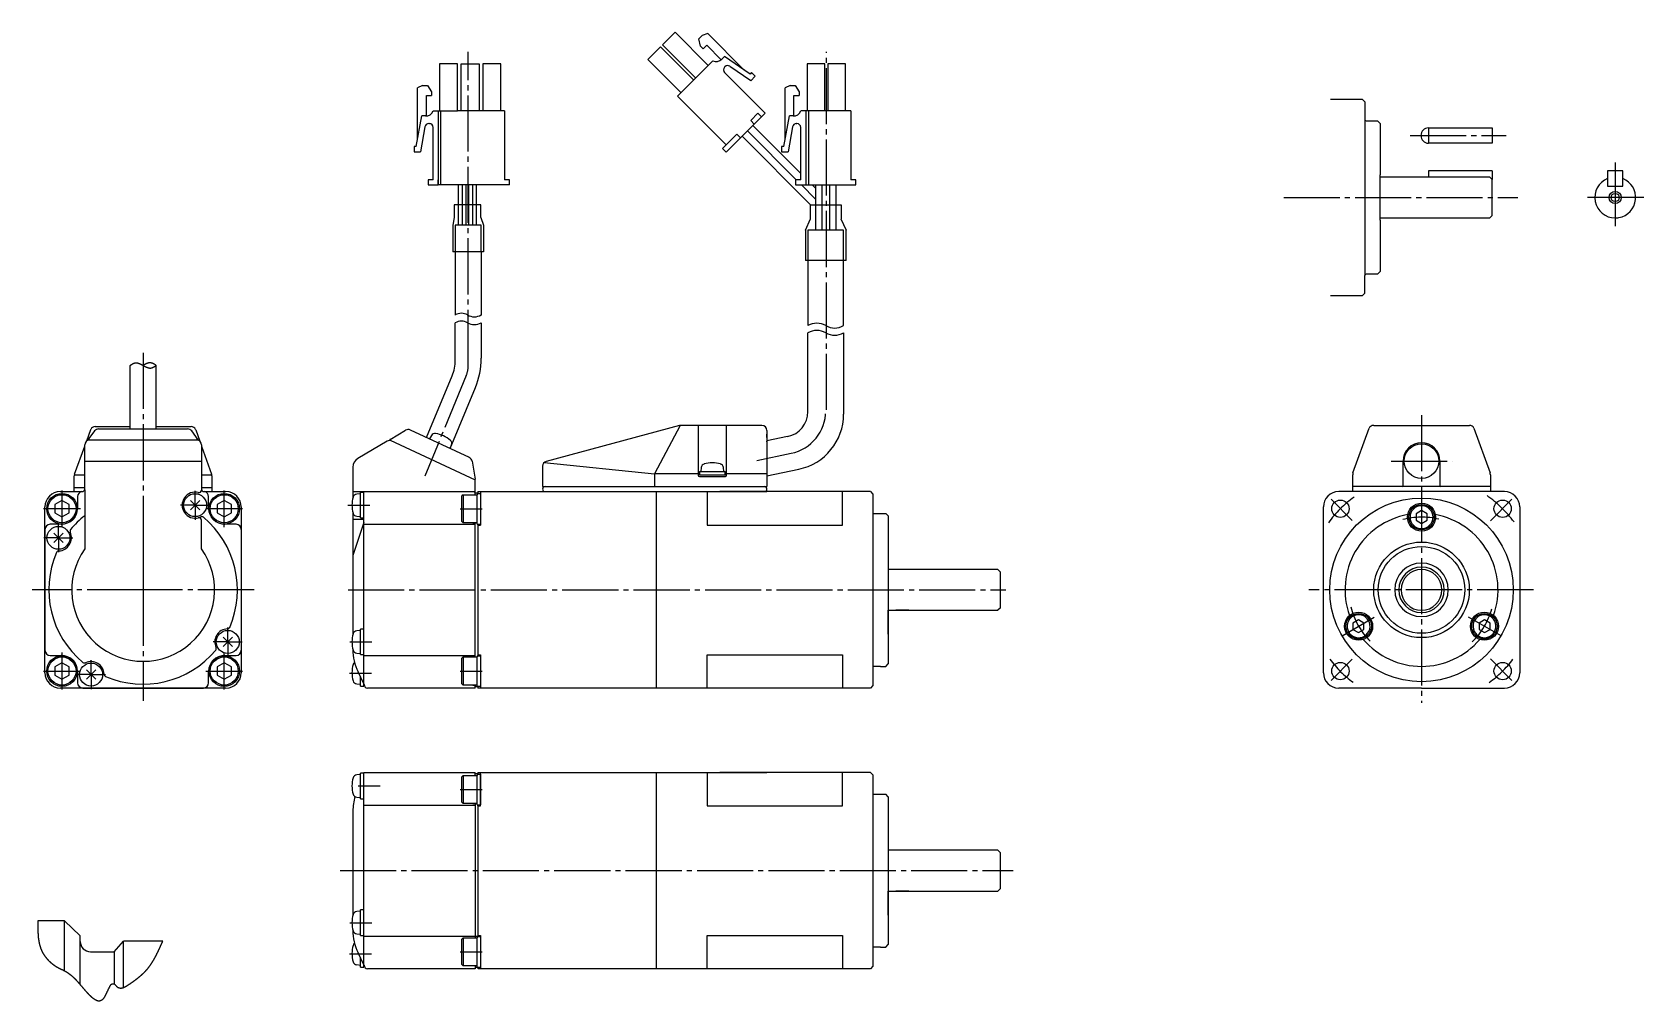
# Model space of a CAD drawing. Extents: x -147 to 169, y -93 to 97.
import ezdxf

# ---------------------------------------------------------------- set-up
doc = ezdxf.new("R2010")
doc.units = 0
doc.linetypes.add('DASH_CENTER', pattern=[14, 11, -1, 1, -1])
doc.linetypes.add('DASHED', pattern=[15, 7, -8])
doc.layers.get('0').update_dxf_attribs({"linetype": 'CONTINUOUS'})

msp = doc.modelspace()

# ---------------------------------------------------------------- linework, layer by layer
at = {"color": 7, "linetype": 'CONTINUOUS'}
for p, q in [((-20.6, 96.81), (-23.08, 94.33)), ((-14.1, 90.3), (-20.6, 96.81)), ((-15.98, 95.49), (-15.28, 96.2)), ((-15.63, 94.07), (-15.98, 95.49)), ((-14.21, 96.55), (-15.28, 96.2)), ((-14.21, 96.55), (-7.06, 89.39)), ((-23.47, 93.94), (-25.94, 91.47)), ((-16.96, 87.44), (-23.47, 93.94)), ((-23.08, 94.33), (-16.57, 87.83)), ((-15.1, 93.54), (-15.63, 94.07)), ((-15.1, 93.54), (-14.39, 94.25)), ((-14.39, 94.25), (-11.57, 91.43)), ((-10.92, 92.07), (-11.45, 91.54)), ((-5.91, 88.59), (-10.92, 92.07)), ((-63.31, 90.59), (-66.81, 90.59)), ((-66.81, 90.59), (-66.81, 81.39)), ((-63.31, 81.39), (-63.31, 90.59)), ((-62.56, 81.39), (-62.56, 90.59)), ((-62.56, 90.59), (-59.06, 90.59)), ((-59.06, 90.59), (-59.06, 81.39)), ((-58.31, 90.59), (-58.31, 81.39)), ((-54.81, 90.59), (-58.31, 90.59)), ((-54.81, 81.39), (-54.81, 90.59)), ((-25.94, 91.47), (-19.44, 84.96)), ((-20.14, 84.26), (-13.21, 91.19)), ((-10.92, 89.95), (-10.83, 90.04)), ((-10.92, 88.89), (-2.96, 80.93)), ((-5.79, 87.3), (-9.87, 90.12)), ((-5.61, 88.89), (-5.91, 88.59)), ((-4.91, 88.18), (-5.61, 88.89)), ((5.28, 90.59), (5.28, 81.39)), ((8.78, 90.59), (5.28, 90.59)), ((8.78, 81.39), (8.78, 90.59)), ((9.33, 90.59), (9.33, 81.39)), ((12.83, 90.59), (9.33, 90.59)), ((12.83, 81.39), (12.83, 90.59)), ((-70.14, 86.39), (-71.14, 85.89)), ((-71.14, 75.77), (-71.14, 85.89)), ((-70.14, 86.39), (-69.14, 86.39)), ((-69.14, 86.39), (-68.39, 85.14)), ((-5.79, 87.3), (-4.91, 88.18)), ((1.95, 86.39), (0.95, 85.89)), ((0.95, 75.77), (0.95, 85.89)), ((1.95, 86.39), (2.95, 86.39)), ((2.95, 86.39), (3.7, 85.14)), ((-69.39, 80.4), (-69.39, 84.39)), ((-69.39, 84.39), (-68.39, 84.39)), ((-68.39, 85.14), (-68.39, 84.39)), ((-10.6, 74.71), (-20.14, 84.26)), ((2.7, 80.4), (2.7, 84.39)), ((2.7, 84.39), (3.7, 84.39)), ((3.7, 85.14), (3.7, 84.39)), ((107.94, 83.66), (114.14, 83.66)), ((114.64, 83.16), (114.14, 83.66)), ((114.64, 83.16), (114.64, 79.71)), ((-71.39, 74.39), (-70.3, 80.39)), ((-69.56, 80.39), (-70.3, 80.39)), ((-68.06, 81.39), (-64.56, 81.39)), ((-67.06, 81.39), (-67.06, 66.89)), ((-66.56, 66.89), (-66.56, 81.39)), ((-64.56, 81.39), (-63.31, 81.39)), ((-62.56, 81.39), (-63.31, 81.39)), ((-59.06, 81.39), (-62.56, 81.39)), ((-54.06, 81.39), (-59.06, 81.39)), ((-54.06, 81.39), (-54.06, 67.89)), ((-10.6, 73.3), (-2.96, 80.93)), ((-5.79, 79.52), (-4.37, 80.93)), ((-5.79, 79.52), (-5.08, 78.81)), ((-4.37, 80.93), (-3.67, 80.23)), ((-4.37, 80.93), (-3.67, 80.23)), ((0.7, 74.39), (1.79, 80.39)), ((2.53, 80.39), (1.79, 80.39)), ((13.83, 81.39), (4.03, 81.39)), ((5.03, 81.39), (5.03, 66.89)), ((5.53, 81.39), (5.53, 66.89)), ((13.83, 81.39), (13.83, 67.89)), ((114.64, 79.71), (114.64, 49.11)), ((114.94, 79.41), (117.14, 79.41)), ((117.64, 78.91), (117.14, 79.41)), ((-69.67, 78.28), (-70.56, 73.39)), ((-68.93, 78.89), (-68.81, 78.89)), ((-68.06, 67.89), (-68.06, 78.14)), ((-11.3, 74), (-8.48, 76.83)), ((-8.48, 76.83), (-7.77, 76.12)), ((-7.49, 76.41), (5.93, 62.99)), ((-6.43, 77.47), (3.15, 67.89)), ((4.03, 69.13), (-5.36, 78.53)), ((2.42, 78.28), (1.53, 73.39)), ((3.16, 78.89), (3.28, 78.89)), ((4.03, 67.89), (4.03, 78.14)), ((117.64, 78.91), (117.64, 68.86)), ((127.14, 78.05), (139.64, 78.05)), ((127.14, 78.05), (127.14, 75.05)), ((139.64, 78.05), (139.64, 75.05)), ((-71.39, 74.39), (-71.81, 74.39)), ((-71.81, 74.39), (-71.81, 73.39)), ((-71.81, 73.39), (-70.56, 73.39)), ((-11.3, 74), (-10.6, 73.3)), ((0.7, 74.39), (0.28, 74.39)), ((0.28, 74.39), (0.28, 73.39)), ((0.28, 73.39), (1.53, 73.39)), ((139.64, 75.05), (127.14, 75.05)), ((127.14, 69.61), (127.14, 68.41)), ((139.64, 69.61), (127.14, 69.61)), ((139.64, 69.61), (139.64, 67.91)), ((162.25, 69.61), (162.25, 68.12)), ((165.25, 69.61), (162.25, 69.61)), ((165.25, 68.12), (165.25, 69.61)), ((-69.06, 67.89), (-69.06, 66.89)), ((-68.06, 67.89), (-69.06, 67.89)), ((-69.06, 66.89), (-68.36, 66.89)), ((-68.36, 66.89), (-67.06, 66.89)), ((-67.06, 66.89), (-67.06, 67.89)), ((-67.06, 66.89), (-67.06, 66.89)), ((-53.06, 66.89), (-67.06, 66.89)), ((-63.06, 62.99), (-63.06, 66.89)), ((-62.31, 62.99), (-62.31, 66.89)), ((-61.56, 62.99), (-61.56, 66.89)), ((-61.06, 62.99), (-61.06, 66.89)), ((-60.31, 62.99), (-60.31, 66.89)), ((-59.56, 62.99), (-59.56, 66.89)), ((-53.06, 67.89), (-54.06, 67.89)), ((-53.06, 66.89), (-53.06, 67.89)), ((3.03, 67.89), (3.03, 66.89)), ((4.03, 67.89), (3.03, 67.89)), ((3.03, 66.89), (14.83, 66.89)), ((4.15, 66.89), (6.93, 64.11)), ((6.93, 66.23), (6.27, 66.89)), ((6.93, 66.89), (6.93, 62.99)), ((8.18, 66.89), (8.18, 62.99)), ((9.68, 66.89), (9.68, 62.99)), ((10.93, 66.89), (10.93, 62.99)), ((14.83, 67.89), (13.83, 67.89)), ((14.83, 66.89), (14.83, 67.89)), ((117.64, 59.96), (117.64, 68.86)), ((139.14, 68.41), (117.64, 68.41)), ((139.14, 68.41), (139.64, 67.91)), ((139.64, 60.91), (139.64, 67.91)), ((162.25, 68.12), (162.25, 66.61)), ((162.25, 66.61), (165.25, 66.61)), ((165.25, 66.61), (165.25, 68.12)), ((-63.91, 60.49), (-64.18, 58.99)), ((-63.91, 62.99), (-63.91, 60.49)), ((-58.71, 62.99), (-63.91, 62.99)), ((-58.71, 60.49), (-58.71, 62.99)), ((-58.71, 60.49), (-58.18, 58.99)), ((4.93, 57.99), (5.93, 60.26)), ((5.93, 60.26), (5.93, 62.99)), ((5.93, 62.99), (11.93, 62.99)), ((11.92, 60.26), (12.93, 57.99)), ((11.93, 62.99), (11.93, 60.26)), ((117.64, 60.41), (139.14, 60.41)), ((139.64, 60.91), (139.14, 60.41)), ((-64.18, 58.99), (-64.18, 53.74)), ((-58.18, 58.99), (-58.18, 53.74)), ((4.93, 57.99), (4.93, 52.06)), ((12.93, 52.06), (12.93, 57.99)), ((117.64, 59.96), (117.64, 49.91)), ((-58.18, 53.74), (-64.18, 53.74)), ((-63.73, 53.74), (-63.73, 41.38)), ((-58.63, 53.74), (-58.63, 41.38)), ((12.93, 52.06), (4.93, 52.06)), ((5.43, 52.06), (5.43, 39.3)), ((12.43, 39.3), (12.43, 52.06)), ((114.64, 45.66), (114.64, 49.11)), ((117.14, 49.41), (114.94, 49.41)), ((117.14, 49.41), (117.64, 49.91)), ((114.14, 45.16), (107.94, 45.16)), ((114.14, 45.16), (114.64, 45.66)), ((-63.73, 32.52), (-63.73, 39.85)), ((-58.63, 39.85), (-58.63, 32.9)), ((5.43, 24.19), (5.43, 37.89)), ((5.43, 22.44), (5.43, 36.14)), ((12.43, 37.89), (12.43, 23.68)), ((12.43, 36.14), (12.43, 21.93)), ((-127.49, 19.88), (-127.49, 31.5)), ((-122.39, 19.88), (-122.39, 31.5)), ((-69.35, 17.35), (-64.34, 29.46)), ((-64.72, 15.19), (-59.77, 27.16)), ((-134.32, 19.5), (-129.94, 19.5)), ((-133.66, 19.06), (-116.22, 19.06)), ((-129.94, 19.5), (-129.44, 19.5)), ((-129.44, 19.5), (-127.49, 19.5)), ((-127.49, 19.06), (-127.49, 19.89)), ((-122.39, 19.06), (-122.39, 20)), ((-122.39, 19.5), (-115.55, 19.5)), ((-19.73, 19.72), (-45.87, 12.69)), ((-19.61, 19.74), (-24.64, 10.25)), ((-3.61, 19.75), (-19.47, 19.75)), ((-16.06, 19.75), (-16.06, 9.95)), ((-10.56, 9.95), (-10.56, 19.75)), ((112.33, 10.41), (115.49, 19.2)), ((112.33, 10.41), (115.49, 19.2)), ((116.39, 19.75), (135.15, 19.75)), ((136.04, 19.2), (139.21, 10.41)), ((-136.39, 7.25), (-136.39, 15.9)), ((-136.39, 7.25), (-136.39, 15.88)), ((-135.25, 18.85), (-136.04, 16.66)), ((-134.46, 18.65), (-135.75, 16.9)), ((-135.75, 16.9), (-114.12, 16.9)), ((-135.39, 16.9), (-114.49, 16.9)), ((-135.25, 18.85), (-135.21, 18.95)), ((-114.12, 16.9), (-115.41, 18.65)), ((-114.66, 18.95), (-114.63, 18.85)), ((-114.63, 18.85), (-113.83, 16.66)), ((-113.49, 15.9), (-113.49, 7.25)), ((-113.49, 15.88), (-113.49, 7.25)), ((-77.11, 16.63), (-82.82, 13.27)), ((-76.5, 17), (-73.46, 18.79)), ((-76.5, 17), (-73.46, 18.79)), ((-76.49, 16.82), (-59.8, 9.04)), ((-60.96, 13.44), (-72.53, 18.83)), ((-68.4, 17.77), (-68.79, 17.09)), ((-64.71, 15.19), (-64.45, 15.93)), ((-2.61, 18.75), (-2.61, 18.05)), ((-2.61, 18.75), (-2.61, 7.75)), ((-2.61, 17.35), (-2.61, 18.05)), ((1.44, 17.54), (-2.61, 16.7)), ((-2.61, 17.35), (-2.61, 7.75)), ((-2.61, 17.35), (-2.61, 7.75)), ((-2.61, 16.53), (-2.61, 16.68)), ((-2.61, 16.53), (-2.61, 16.35)), ((-138.38, 10.16), (-136.39, 15.69)), ((-136.39, 12.75), (-113.49, 12.75)), ((-113.49, 15.69), (-111.5, 10.16)), ((-60.41, 12.7), (-59.83, 9.23)), ((122.17, 7.95), (122.17, 12.75)), ((129.37, 12.75), (129.37, 7.95)), ((-138.44, 6.75), (-138.44, 9.83)), ((-136.39, 10), (-138.42, 10)), ((-111.45, 10), (-113.49, 10)), ((-111.44, 9.83), (-111.44, 6.75)), ((-83.81, 11.55), (-83.81, 5.52)), ((-46.61, 11.72), (-46.61, 10.95)), ((-46.61, 10.95), (-46.61, 7.75)), ((-46.29, 12.46), (-24.64, 10.25)), ((-24.64, 10.25), (-24.64, 7.75)), ((-16.06, 10.25), (-24.64, 10.25)), ((-15.86, 10.05), (-10.76, 10.05)), ((-15.86, 9.75), (-10.76, 9.75)), ((-15.81, 10.69), (-10.81, 10.69)), ((-15.81, 10.69), (-15.81, 10.05)), ((-15.81, 10.05), (-10.81, 10.05)), ((-15.49, 11.47), (-15.56, 10.69)), ((-11.06, 10.69), (-11.12, 11.47)), ((-10.81, 10.05), (-10.81, 10.69)), ((-2.61, 10.25), (-10.56, 10.25)), ((-2.61, 9.86), (3.66, 11.16)), ((112.27, 6.75), (112.27, 10.08)), ((139.27, 10.08), (139.27, 6.75)), ((-141.19, 6.75), (-136.89, 6.75)), ((-136.39, 7.5), (-138.44, 7.5)), ((-136.39, 7.1), (-136.39, -4.44)), ((-136.39, 7.1), (-136.39, -4.44)), ((-111.44, 7.5), (-113.49, 7.5)), ((-113.49, 7.25), (-113.49, 7.06)), ((-113.49, 7.25), (-113.49, 7.06)), ((-112.99, 6.75), (-108.69, 6.75)), ((-83.81, 6.75), (-81.64, 6.75)), ((-82.28, 6.35), (-83.06, 6.28)), ((-81.64, 6.6), (-82.28, 6.6)), ((-82.28, 1.6), (-82.28, 6.6)), ((-81.64, 6.75), (-59.8, 6.75)), ((-81.64, -30.84), (-81.64, 6.75)), ((-81.64, 1.6), (-81.64, 6.6)), ((-60.01, 6.5), (-60.01, 6.5)), ((-60.01, 6.5), (-60.01, 6.5)), ((-60.01, 6.5), (-60.01, 6.5)), ((-60.01, 6.5), (-60.01, 6.5)), ((-60.01, 6.5), (-60.01, 6.5)), ((-60.01, 6.5), (-60.01, 6.5)), ((-60.01, 6.5), (-60.01, 6.5)), ((-60.01, 6.5), (-60.01, 6.5)), ((-60.01, 6.5), (-60.01, 6.5)), ((-60.01, 6.5), (-60.01, 6.5)), ((-60.01, 6.5), (-60.01, 6.5)), ((-60.01, 6.5), (-60.01, 6.5)), ((-60.01, 6.5), (-60.01, 6.5)), ((-60.01, 6.5), (-60.01, 6.5)), ((-60.01, 6.5), (-60.01, 6.5)), ((-60.01, 6.5), (-60.01, 6.5)), ((-59.8, 6.16), (-59.8, 9.04)), ((-59.8, 9.04), (-59.8, 9.04)), ((-59.3, 6.45), (-59.8, 6.45)), ((-59.44, 6.41), (-59.44, 6.16)), ((-59.44, 6.41), (-58.8, 6.41)), ((-59.3, 6.75), (-59.3, 6.41)), ((-59.3, 6.75), (-2.61, 6.75)), ((-59.3, 6.41), (-59.3, 6.45)), ((-58.8, 6.75), (-58.8, 0.21)), ((-46.61, 7.75), (-2.61, 7.75)), ((-27.11, 7.75), (-2.61, 7.75)), ((-24.3, 6.75), (-24.3, -31.75)), ((-14.31, 6.75), (-14.31, 0.21)), ((17.69, 6.75), (-11.81, 6.75)), ((-11.81, 6.75), (-2.61, 6.75)), ((12.19, 0.21), (12.19, 6.75)), ((17.69, 6.75), (18.19, 6.25)), ((125.77, 6.75), (109.52, 6.75)), ((121.97, 7.75), (112.27, 7.75)), ((129.57, 7.75), (121.97, 7.75)), ((142.02, 6.75), (125.77, 6.75)), ((139.27, 7.75), (129.57, 7.75)), ((-144.19, -28.75), (-144.19, 3.75)), ((-140.85, 5.01), (-142.23, 4.21)), ((-142.23, 4.21), (-142.23, 2.61)), ((-139.46, 4.21), (-140.85, 5.01)), ((-139.46, 2.61), (-139.46, 4.21)), ((-137.79, 5.77), (-137.79, 3.56)), ((-114.74, 4.1), (-115.66, 5.02)), ((-114.74, 4.1), (-115.66, 3.18)), ((-114.74, 4.1), (-113.82, 5.02)), ((-114.74, 4.1), (-113.82, 3.18)), ((-112.09, 3.56), (-112.09, 5.77)), ((-109.03, 5.01), (-110.41, 4.21)), ((-110.41, 4.21), (-110.41, 2.61)), ((-107.64, 4.21), (-109.03, 5.01)), ((-107.64, 2.61), (-107.64, 4.21)), ((-105.69, 3.75), (-105.69, -28.75)), ((-62.19, 6.16), (-62.44, 5.91)), ((-62.44, 0.91), (-62.44, 5.91)), ((-62.19, 6.16), (-62.19, 0.66)), ((-62.19, 6.16), (-59.44, 6.16)), ((-59.44, 3.41), (-59.44, 6.16)), ((-59.44, 0.66), (-59.44, 3.41)), ((18.19, 6.25), (18.19, -31.25)), ((106.52, -12.5), (106.52, 3.75)), ((145.02, 3.75), (145.02, -28.75)), ((-140.85, 0.35), (-143.19, 0.35)), ((-142.23, 2.61), (-140.85, 1.81)), ((-140.85, 1.81), (-139.46, 2.61)), ((-113.49, -4.44), (-113.49, 1.14)), ((-113.49, -4.44), (-113.49, 1.14)), ((-110.41, 2.61), (-109.03, 1.81)), ((-109.03, 1.81), (-107.64, 2.61)), ((-106.69, 0.35), (-109.03, 0.35)), ((-83.81, 2.67), (-83.81, -21.28)), ((-81.64, 1.29), (-83.81, 1.29)), ((-81.64, 0.69), (-83.81, -5.78)), ((-83.06, 1.92), (-82.28, 1.85)), ((-82.28, 1.6), (-81.64, 1.6)), ((-81.64, 0.36), (-59.8, 0.36)), ((-62.44, 0.91), (-62.19, 0.66)), ((-59.44, 0.66), (-62.19, 0.66)), ((-60.3, 0.66), (-59.7, 0.66)), ((-60.3, 0.66), (-59.7, 0.66)), ((-59.8, -25.66), (-59.8, 0.66)), ((-59.44, 0.66), (-59.7, 0.66)), ((-59.44, 0.66), (-59.7, 0.66)), ((-59.44, 0.41), (-59.44, 0.66)), ((-59.44, 0.41), (-58.8, 0.41)), ((-59.3, 0.41), (-59.3, -25.41)), ((-59.3, 0.21), (-58.8, 0.21)), ((-14.31, 0.21), (12.19, 0.21)), ((18.19, 2.5), (20.69, 2.5)), ((21.19, 2), (20.69, 2.5)), ((21.19, 2), (20.69, 2.5)), ((21.19, 2), (21.19, -27)), ((125.77, 3.03), (124.69, 2.41)), ((124.69, 2.41), (124.69, 1.16)), ((124.69, 1.16), (125.77, 0.53)), ((126.85, 2.41), (125.77, 3.03)), ((125.77, 0.53), (126.85, 1.16)), ((126.85, 1.16), (126.85, 2.41)), ((-144.19, -0.64), (-144.19, -24.35)), ((-141.54, -2.3), (-142.46, -1.38)), ((-141.54, -2.3), (-142.46, -3.22)), ((-141.54, -2.3), (-140.62, -1.38)), ((-141.54, -2.3), (-140.62, -3.22)), ((-105.69, -0.64), (-105.69, -24.35)), ((42.69, -8.5), (21.19, -8.5)), ((42.69, -8.5), (43.19, -9)), ((43.19, -16), (43.19, -9)), ((106.52, -28.75), (106.52, -12.5)), ((21.19, -21.2), (21.19, -16.5)), ((21.19, -16.5), (42.69, -16.5)), ((25.2, -16.5), (22.69, -16.5)), ((43.19, -16), (42.69, -16.5)), ((113.4, -18.39), (112.32, -19.02)), ((114.48, -19.02), (113.4, -18.39)), ((138.14, -18.39), (137.05, -19.02)), ((139.22, -19.02), (138.14, -18.39)), ((-108.34, -22.7), (-109.26, -21.78)), ((-108.34, -22.7), (-107.42, -21.78)), ((-82.28, -20.45), (-83.06, -20.52)), ((-82.28, -25.2), (-82.28, -20.2)), ((-81.64, -20.2), (-82.28, -20.2)), ((-81.64, -25.2), (-81.64, -20.2)), ((112.32, -19.02), (112.32, -20.27)), ((112.32, -20.27), (113.4, -20.89)), ((113.4, -20.89), (114.48, -20.27)), ((114.48, -20.27), (114.48, -19.02)), ((137.05, -19.02), (137.05, -20.27)), ((137.05, -20.27), (138.14, -20.89)), ((138.14, -20.89), (139.22, -20.27)), ((139.22, -20.27), (139.22, -19.02)), ((-108.34, -22.7), (-109.26, -23.62)), ((-108.34, -22.7), (-107.42, -23.62)), ((-83.06, -24.88), (-82.28, -24.95)), ((-82.28, -25.2), (-81.64, -25.2)), ((-59.3, -25.21), (-58.8, -25.21)), ((-58.8, -25.21), (-58.8, -31.75)), ((-14.31, -25.21), (12.19, -25.21)), ((-14.31, -31.75), (-14.31, -25.21)), ((12.19, -25.21), (12.19, -31.75)), ((-143.19, -25.35), (-140.85, -25.35)), ((-140.85, -26.81), (-142.23, -27.61)), ((-142.23, -27.61), (-142.23, -29.21)), ((-139.46, -27.61), (-140.85, -26.81)), ((-139.46, -29.21), (-139.46, -27.61)), ((-137.79, -28.41), (-137.79, -30.75)), ((-135.14, -29.1), (-136.06, -28.18)), ((-135.14, -29.1), (-134.22, -28.18)), ((-112.09, -30.75), (-112.09, -28.41)), ((-109.03, -26.81), (-110.41, -27.61)), ((-110.41, -27.61), (-110.41, -29.21)), ((-109.03, -25.35), (-106.69, -25.35)), ((-107.64, -27.61), (-109.03, -26.81)), ((-107.64, -29.21), (-107.64, -27.61)), ((-81.64, -25.34), (-59.8, -25.34)), ((-62.19, -25.66), (-62.44, -25.91)), ((-62.44, -30.91), (-62.44, -25.91)), ((-62.19, -25.66), (-62.19, -31.16)), ((-62.19, -25.66), (-59.44, -25.66)), ((-59.44, -25.41), (-59.44, -25.66)), ((-59.44, -25.41), (-58.8, -25.41)), ((-59.44, -28.41), (-59.44, -25.66)), ((-59.44, -31.16), (-59.44, -28.41)), ((-58.8, -25.41), (-58.8, -31.41)), ((19.69, -27.5), (18.19, -27.5)), ((19.69, -27.5), (20.69, -27.5)), ((20.69, -27.5), (21.19, -27)), ((-142.23, -29.21), (-140.85, -30.01)), ((-140.85, -30.01), (-139.46, -29.21)), ((-135.14, -29.1), (-136.06, -30.02)), ((-135.14, -29.1), (-134.22, -30.02)), ((-110.41, -29.21), (-109.03, -30.01)), ((-109.03, -30.01), (-107.64, -29.21)), ((-83.06, -30.93), (-82.28, -31)), ((-81.64, -30.94), (-82.79, -28.58)), ((-82.28, -31.4), (-82.28, -29.63)), ((-82.28, -31.4), (-81.64, -31.4)), ((-81.64, -31.4), (-81.64, -29.09)), ((-81.61, -31.05), (-81.61, -31.07)), ((-62.44, -30.91), (-62.19, -31.16)), ((-59.44, -31.16), (-62.19, -31.16)), ((-60.3, -31.16), (-59.7, -31.16)), ((-60.3, -31.16), (-59.7, -31.16)), ((-59.8, -31.75), (-59.8, -31.16)), ((-59.8, -31.45), (-59.3, -31.45)), ((-59.44, -31.16), (-59.7, -31.16)), ((-59.44, -31.16), (-59.7, -31.16)), ((-59.44, -31.41), (-59.44, -31.16)), ((-59.44, -31.41), (-58.8, -31.41)), ((-59.3, -31.41), (-59.3, -31.75)), ((18.19, -31.25), (17.69, -31.75)), ((-108.69, -31.75), (-141.19, -31.75)), ((-136.79, -31.75), (-113.09, -31.75)), ((-59.8, -31.75), (-80.91, -31.75)), ((17.69, -31.75), (-59.3, -31.75)), ((-58.2, -31.75), (-59.2, -31.75)), ((125.77, -31.75), (109.52, -31.75)), ((125.77, -31.75), (142.02, -31.75)), ((-82.28, -48.69), (-83.06, -48.76)), ((-82.28, -53.44), (-82.28, -48.44)), ((-81.64, -48.44), (-82.28, -48.44)), ((-81.64, -85.88), (-81.64, -48.29)), ((-81.64, -48.29), (-59.8, -48.29)), ((-81.64, -53.44), (-81.64, -48.44)), ((-62.19, -48.88), (-62.44, -49.13)), ((-62.44, -54.13), (-62.44, -49.13)), ((-62.19, -48.88), (-59.44, -48.88)), ((-62.19, -48.88), (-62.19, -54.38)), ((-59.8, -48.88), (-59.8, -48.29)), ((-59.3, -48.59), (-59.8, -48.59)), ((-59.44, -48.63), (-58.8, -48.63)), ((-59.44, -48.63), (-59.44, -48.88)), ((-59.44, -51.63), (-59.44, -48.88)), ((-59.3, -48.29), (-2.61, -48.29)), ((-59.3, -48.29), (-59.3, -48.59)), ((-59.3, -48.63), (-59.3, -48.59)), ((-58.8, -54.83), (-58.8, -48.29)), ((-58.8, -48.63), (-58.8, -54.63)), ((-24.31, -48.29), (-24.31, -86.79)), ((-14.31, -48.29), (-14.31, -54.83)), ((-11.81, -48.29), (-2.61, -48.29)), ((17.69, -48.29), (-11.81, -48.29)), ((12.19, -54.83), (12.19, -48.29)), ((17.69, -48.29), (18.19, -48.79)), ((18.19, -48.79), (18.19, -86.29)), ((-83.06, -53.12), (-82.28, -53.19)), ((-82.28, -53.44), (-81.64, -53.44)), ((-59.44, -54.38), (-59.44, -51.63)), ((18.19, -52.54), (20.69, -52.54)), ((21.19, -53.04), (20.69, -52.54)), ((21.19, -53.04), (20.69, -52.54)), ((21.19, -53.04), (21.19, -82.04)), ((-83.8, -55.85), (-83.8, -73.44)), ((-81.64, -54.68), (-59.8, -54.68)), ((-62.44, -54.13), (-62.19, -54.38)), ((-59.44, -54.38), (-62.19, -54.38)), ((-60.3, -54.38), (-59.7, -54.38)), ((-60.3, -54.38), (-59.7, -54.38)), ((-59.8, -54.38), (-59.8, -80.7)), ((-59.44, -54.38), (-59.7, -54.38)), ((-59.44, -54.38), (-59.7, -54.38)), ((-59.44, -54.63), (-59.44, -54.38)), ((-59.44, -54.63), (-58.8, -54.63)), ((-59.3, -54.83), (-59.3, -54.63)), ((-59.3, -54.83), (-59.3, -80.25)), ((-59.3, -54.83), (-58.8, -54.83)), ((-14.31, -54.83), (12.19, -54.83)), ((-83.8, -61.64), (-83.8, -76.14)), ((42.69, -63.54), (21.19, -63.54)), ((42.69, -63.54), (43.19, -64.04)), ((43.19, -71.04), (43.19, -64.04)), ((21.19, -71.54), (42.69, -71.54)), ((21.19, -76.24), (21.19, -71.54)), ((25.2, -71.54), (22.69, -71.54)), ((43.19, -71.04), (42.69, -71.54)), ((-82.28, -75.49), (-83.06, -75.56)), ((-81.64, -75.24), (-82.28, -75.24)), ((-82.28, -80.24), (-82.28, -75.24)), ((-81.64, -80.24), (-81.64, -75.24)), ((-140.39, -77.35), (-145.56, -77.35)), ((-140.39, -77.35), (-137.27, -80.35)), ((-140.39, -87.15), (-140.39, -77.35)), ((-137.27, -89.89), (-137.27, -80.35)), ((-130.63, -83.43), (-128.77, -81.39)), ((-121.09, -81.39), (-128.77, -81.39)), ((-128.77, -90.43), (-128.77, -81.39)), ((-83.06, -79.92), (-82.28, -79.99)), ((-82.28, -80.24), (-81.64, -80.24)), ((-81.64, -80.38), (-59.31, -80.38)), ((-62.19, -80.7), (-62.44, -80.95)), ((-62.44, -85.95), (-62.44, -80.95)), ((-62.19, -80.7), (-59.44, -80.7)), ((-62.19, -80.7), (-62.19, -86.2)), ((-59.44, -80.45), (-58.8, -80.45)), ((-59.44, -80.45), (-59.44, -80.7)), ((-59.44, -83.45), (-59.44, -80.7)), ((-59.3, -80.25), (-58.8, -80.25)), ((-59.3, -80.25), (-59.3, -80.45)), ((-58.8, -80.25), (-58.8, -86.79)), ((-58.8, -80.45), (-58.8, -86.45)), ((-14.31, -86.79), (-14.31, -80.25)), ((-14.31, -80.25), (12.19, -80.25)), ((12.19, -80.25), (12.19, -86.79)), ((20.69, -82.54), (21.19, -82.04)), ((-135.27, -83.43), (-130.63, -83.43)), ((-130.63, -83.43), (-130.63, -89.75)), ((-81.64, -85.98), (-82.79, -83.62)), ((-82.28, -86.44), (-82.28, -84.67)), ((-81.64, -86.44), (-81.64, -84.13)), ((-59.44, -86.2), (-59.44, -83.45)), ((19.69, -82.54), (18.19, -82.54)), ((19.69, -82.54), (20.69, -82.54)), ((-83.06, -85.97), (-82.28, -86.04)), ((-82.28, -86.44), (-81.64, -86.44)), ((-81.6, -86.09), (-81.6, -86.11)), ((-59.8, -86.79), (-80.91, -86.79)), ((-62.44, -85.95), (-62.19, -86.2)), ((-59.44, -86.2), (-62.19, -86.2)), ((-59.8, -86.2), (-59.8, -86.79)), ((-59.8, -86.49), (-59.3, -86.49)), ((-59.44, -86.45), (-59.44, -86.2)), ((-59.44, -86.45), (-58.8, -86.45)), ((-59.3, -86.45), (-59.3, -86.69)), ((-59.2, -86.79), (-59.3, -86.69)), ((-58.2, -86.79), (-59.2, -86.79)), ((-26.41, -86.79), (-58.2, -86.79)), ((17.69, -86.79), (-26.41, -86.79)), ((18.19, -86.29), (17.69, -86.79))]:
    msp.add_line(p, q, dxfattribs=at)
at = {"color": 1, "linetype": 'DASH_CENTER'}
for p, q in [((-61.18, 31.42), (-61.18, 92.95)), ((9.06, 22.78), (9.06, 92.95)), ((123.52, 76.55), (142.35, 76.55)), ((163.75, 71.27), (163.75, 60.41)), ((98.74, 64.41), (144.64, 64.41)), ((169.35, 64.41), (158.15, 64.41)), ((163.75, 60.41), (163.75, 58.81)), ((-124.94, 33.96), (-124.94, -2.4)), ((-61.56, 29.51), (-69.71, 9.8)), ((125.77, 21.74), (125.77, -34.66)), ((-4.61, 12.87), (2.15, 14.27)), ((119.8, 12.75), (131.8, 12.75)), ((-140.85, 7.01), (-140.85, -0.19)), ((-114.74, 4.1), (-114.74, 6.94)), ((-109.03, -0.19), (-109.03, 7.01)), ((-137.25, 3.41), (-144.45, 3.41)), ((-114.74, 4.1), (-117.58, 4.1)), ((-114.74, 4.1), (-111.9, 4.1)), ((-114.74, 4.1), (-114.74, 1.26)), ((-105.43, 3.41), (-112.63, 3.41)), ((-84.77, 4.1), (-80.47, 4.1)), ((-62.77, 3.41), (-58.47, 3.41)), ((108.02, 5.25), (112.18, 1.09)), ((143.51, 5.25), (139.29, 1.02)), ((-141.54, -2.3), (-141.54, 0.54)), ((-141.54, -2.3), (-144.38, -2.3)), ((-141.54, -2.3), (-138.7, -2.3)), ((-141.54, -2.3), (-141.54, -5.14)), ((-124.94, -2.4), (-124.94, -12.5)), ((-124.94, -12.5), (-146.69, -12.5)), ((-124.94, -12.5), (-124.94, -34.25)), ((-103.19, -12.5), (-124.94, -12.5)), ((-84.74, -12.5), (44.22, -12.5)), ((147.71, -12.5), (103.69, -12.5)), ((110.18, -21.5), (116.45, -17.88)), ((141.36, -21.5), (134.99, -17.82)), ((-108.34, -22.7), (-108.34, -19.86)), ((-140.85, -24.81), (-140.85, -32.01)), ((-108.34, -22.7), (-111.18, -22.7)), ((-109.03, -32.01), (-109.03, -24.81)), ((-108.34, -22.7), (-105.5, -22.7)), ((-108.34, -22.7), (-108.34, -25.54)), ((-84.38, -22.7), (-80.08, -22.7)), ((-144.45, -28.41), (-137.25, -28.41)), ((-135.14, -29.1), (-135.14, -26.26)), ((-112.63, -28.41), (-105.43, -28.41)), ((-62.77, -28.41), (-58.47, -28.41)), ((108.02, -30.25), (112.18, -26.09)), ((143.51, -30.25), (139.29, -26.02)), ((-135.14, -29.1), (-137.98, -29.1)), ((-135.14, -29.1), (-135.14, -31.94)), ((-135.14, -29.1), (-132.3, -29.1)), ((-84.48, -28.8), (-80.18, -28.8)), ((-82.76, -50.94), (-78.46, -50.94)), ((-62.77, -51.63), (-58.47, -51.63)), ((-86.31, -67.54), (45.69, -67.54)), ((-84.37, -77.74), (-80.07, -77.74)), ((-84.47, -83.84), (-80.17, -83.84)), ((-62.77, -83.45), (-58.47, -83.45))]:
    msp.add_line(p, q, dxfattribs=at)
at = {"color": 2, "linetype": 'DASHED'}
for p, q in [((-63.06, 58.99), (-63.06, 62.99)), ((-62.31, 58.99), (-62.31, 62.99)), ((-61.56, 58.99), (-61.56, 62.99)), ((-61.06, 58.99), (-61.06, 62.99)), ((-60.31, 58.99), (-60.31, 62.99)), ((-59.56, 58.99), (-59.56, 62.99)), ((6.93, 62.99), (6.93, 57.99)), ((8.18, 62.99), (8.18, 57.99)), ((9.68, 62.99), (9.68, 57.99)), ((10.93, 62.99), (10.93, 57.99)), ((-63.73, 58.99), (-63.73, 53.74)), ((-58.63, 58.99), (-63.73, 58.99)), ((-58.63, 53.74), (-58.63, 58.99)), ((12.43, 57.99), (5.43, 57.99)), ((5.43, 57.99), (5.43, 52.06)), ((12.43, 52.06), (12.43, 57.99))]:
    msp.add_line(p, q, dxfattribs=at)
at = {"color": 2}
for points in [[(-127.49, 31.5, 0), (-127.47, 31.51, 0), (-127.44, 31.53, 0), (-127.42, 31.54, 0), (-127.4, 31.56, 0), (-127.38, 31.57, 0), (-127.36, 31.59, 0), (-127.33, 31.6, 0), (-127.31, 31.62, 0), (-127.29, 31.63, 0), (-127.27, 31.65, 0), (-127.25, 31.66, 0), (-127.22, 31.67, 0), (-127.2, 31.69, 0), (-127.18, 31.7, 0), (-127.16, 31.71, 0), (-127.14, 31.73, 0), (-127.11, 31.74, 0), (-127.09, 31.75, 0), (-127.07, 31.77, 0), (-127.05, 31.78, 0), (-127.03, 31.79, 0), (-127, 31.8, 0), (-126.98, 31.82, 0), (-126.96, 31.83, 0), (-126.94, 31.84, 0), (-126.92, 31.85, 0), (-126.89, 31.86, 0), (-126.87, 31.87, 0), (-126.85, 31.88, 0), (-126.83, 31.89, 0), (-126.81, 31.9, 0), (-126.78, 31.91, 0), (-126.76, 31.92, 0), (-126.74, 31.93, 0), (-126.72, 31.94, 0), (-126.69, 31.95, 0), (-126.67, 31.95, 0), (-126.65, 31.96, 0), (-126.63, 31.97, 0), (-126.61, 31.97, 0), (-126.58, 31.98, 0), (-126.56, 31.98, 0), (-126.54, 31.99, 0), (-126.52, 31.99, 0), (-126.49, 32, 0), (-126.47, 32, 0), (-126.45, 32, 0), (-126.42, 32.01, 0), (-126.4, 32.01, 0), (-126.38, 32.01, 0), (-126.36, 32.01, 0), (-126.33, 32.01, 0), (-126.31, 32.01, 0), (-126.29, 32.01, 0), (-126.27, 32.01, 0), (-126.24, 32.01, 0), (-126.22, 32.01, 0), (-126.2, 32.01, 0), (-126.17, 32, 0), (-126.15, 32, 0), (-126.13, 32, 0), (-126.1, 31.99, 0), (-126.08, 31.99, 0), (-126.06, 31.99, 0), (-126.03, 31.98, 0), (-126.01, 31.98, 0), (-125.99, 31.97, 0), (-125.97, 31.96, 0), (-125.94, 31.96, 0), (-125.92, 31.95, 0), (-125.89, 31.95, 0), (-125.87, 31.94, 0), (-125.85, 31.93, 0), (-125.83, 31.92, 0), (-125.8, 31.92, 0), (-125.78, 31.91, 0), (-125.75, 31.9, 0), (-125.73, 31.89, 0), (-125.71, 31.88, 0), (-125.68, 31.87, 0), (-125.66, 31.86, 0), (-125.64, 31.85, 0), (-125.61, 31.84, 0), (-125.59, 31.83, 0), (-125.57, 31.82, 0), (-125.54, 31.81, 0), (-125.52, 31.8, 0), (-125.5, 31.79, 0), (-125.47, 31.78, 0), (-125.45, 31.77, 0), (-125.42, 31.76, 0), (-125.4, 31.75, 0), (-125.38, 31.73, 0), (-125.35, 31.72, 0), (-125.33, 31.71, 0), (-125.31, 31.7, 0), (-125.28, 31.69, 0), (-125.26, 31.67, 0), (-125.23, 31.66, 0), (-125.21, 31.65, 0), (-125.19, 31.64, 0), (-125.16, 31.62, 0), (-125.14, 31.61, 0), (-125.11, 31.6, 0), (-125.09, 31.58, 0), (-125.07, 31.57, 0), (-125.04, 31.56, 0), (-125.02, 31.55, 0), (-125, 31.53, 0), (-124.97, 31.52, 0), (-124.95, 31.51, 0), (-124.92, 31.49, 0), (-124.9, 31.48, 0), (-124.88, 31.47, 0), (-124.85, 31.45, 0), (-124.83, 31.44, 0), (-124.81, 31.43, 0), (-124.78, 31.42, 0), (-124.76, 31.4, 0), (-124.73, 31.39, 0), (-124.71, 31.38, 0), (-124.69, 31.36, 0), (-124.66, 31.35, 0), (-124.64, 31.34, 0), (-124.61, 31.33, 0), (-124.59, 31.31, 0), (-124.57, 31.3, 0), (-124.54, 31.29, 0), (-124.52, 31.28, 0), (-124.5, 31.27, 0), (-124.47, 31.25, 0), (-124.45, 31.24, 0), (-124.42, 31.23, 0), (-124.4, 31.22, 0), (-124.38, 31.21, 0), (-124.35, 31.2, 0), (-124.33, 31.19, 0), (-124.31, 31.18, 0), (-124.28, 31.17, 0), (-124.26, 31.16, 0), (-124.24, 31.15, 0), (-124.21, 31.14, 0), (-124.19, 31.13, 0), (-124.17, 31.12, 0), (-124.14, 31.11, 0), (-124.12, 31.1, 0), (-124.09, 31.09, 0), (-124.07, 31.08, 0), (-124.05, 31.08, 0), (-124.03, 31.07, 0), (-124, 31.06, 0), (-123.98, 31.05, 0), (-123.95, 31.05, 0), (-123.93, 31.04, 0), (-123.91, 31.04, 0), (-123.89, 31.03, 0), (-123.86, 31.02, 0), (-123.84, 31.02, 0), (-123.81, 31.01, 0), (-123.79, 31.01, 0), (-123.77, 31.01, 0), (-123.75, 31, 0), (-123.72, 31, 0), (-123.7, 31, 0), (-123.68, 30.99, 0), (-123.65, 30.99, 0), (-123.63, 30.99, 0), (-123.61, 30.99, 0), (-123.58, 30.99, 0), (-123.56, 30.99, 0), (-123.54, 30.99, 0), (-123.52, 30.99, 0), (-123.49, 30.99, 0), (-123.47, 30.99, 0), (-123.45, 30.99, 0), (-123.42, 31, 0), (-123.4, 31, 0), (-123.38, 31, 0), (-123.36, 31.01, 0), (-123.33, 31.01, 0), (-123.31, 31.02, 0), (-123.29, 31.02, 0), (-123.27, 31.03, 0), (-123.25, 31.03, 0), (-123.22, 31.04, 0), (-123.2, 31.05, 0), (-123.18, 31.05, 0), (-123.16, 31.06, 0), (-123.13, 31.07, 0), (-123.11, 31.08, 0), (-123.09, 31.09, 0), (-123.07, 31.1, 0), (-123.04, 31.11, 0), (-123.02, 31.12, 0), (-123, 31.13, 0), (-122.98, 31.14, 0), (-122.96, 31.15, 0), (-122.93, 31.16, 0), (-122.91, 31.17, 0), (-122.89, 31.18, 0), (-122.87, 31.2, 0), (-122.84, 31.21, 0), (-122.82, 31.22, 0), (-122.8, 31.23, 0), (-122.78, 31.25, 0), (-122.76, 31.26, 0), (-122.74, 31.27, 0), (-122.71, 31.29, 0), (-122.69, 31.3, 0), (-122.67, 31.31, 0), (-122.65, 31.33, 0), (-122.63, 31.34, 0), (-122.61, 31.35, 0), (-122.58, 31.37, 0), (-122.56, 31.38, 0), (-122.54, 31.4, 0), (-122.52, 31.41, 0), (-122.5, 31.43, 0), (-122.47, 31.44, 0), (-122.45, 31.46, 0), (-122.43, 31.47, 0), (-122.41, 31.49, 0), (-122.39, 31.5, 0)], [(-122.39, 31.5, 0), (-122.4, 31.51, 0), (-122.42, 31.52, 0), (-122.43, 31.53, 0), (-122.45, 31.54, 0), (-122.46, 31.55, 0), (-122.48, 31.56, 0), (-122.5, 31.57, 0), (-122.51, 31.58, 0), (-122.53, 31.59, 0), (-122.54, 31.6, 0), (-122.56, 31.61, 0), (-122.57, 31.62, 0), (-122.59, 31.63, 0), (-122.6, 31.64, 0), (-122.62, 31.65, 0), (-122.64, 31.66, 0), (-122.65, 31.67, 0), (-122.67, 31.68, 0), (-122.68, 31.68, 0), (-122.7, 31.69, 0), (-122.71, 31.7, 0), (-122.73, 31.71, 0), (-122.75, 31.72, 0), (-122.76, 31.73, 0), (-122.78, 31.74, 0), (-122.79, 31.75, 0), (-122.81, 31.76, 0), (-122.82, 31.77, 0), (-122.84, 31.77, 0), (-122.85, 31.78, 0), (-122.87, 31.79, 0), (-122.89, 31.8, 0), (-122.9, 31.81, 0), (-122.92, 31.82, 0), (-122.93, 31.82, 0), (-122.95, 31.83, 0), (-122.96, 31.84, 0), (-122.98, 31.85, 0), (-123, 31.85, 0), (-123.01, 31.86, 0), (-123.03, 31.87, 0), (-123.04, 31.88, 0), (-123.06, 31.88, 0), (-123.07, 31.89, 0), (-123.09, 31.9, 0), (-123.11, 31.9, 0), (-123.12, 31.91, 0), (-123.14, 31.91, 0), (-123.15, 31.92, 0), (-123.17, 31.93, 0), (-123.18, 31.93, 0), (-123.2, 31.94, 0), (-123.22, 31.94, 0), (-123.23, 31.95, 0), (-123.25, 31.95, 0), (-123.26, 31.96, 0), (-123.28, 31.96, 0), (-123.29, 31.97, 0), (-123.31, 31.97, 0), (-123.33, 31.97, 0), (-123.34, 31.98, 0), (-123.36, 31.98, 0), (-123.37, 31.98, 0), (-123.39, 31.99, 0), (-123.41, 31.99, 0), (-123.42, 31.99, 0), (-123.44, 31.99, 0), (-123.45, 32, 0), (-123.47, 32, 0), (-123.48, 32, 0), (-123.5, 32, 0), (-123.52, 32, 0), (-123.53, 32, 0), (-123.55, 32, 0), (-123.56, 32, 0), (-123.58, 32, 0), (-123.6, 32, 0), (-123.61, 32, 0), (-123.63, 32, 0), (-123.65, 32, 0), (-123.66, 32, 0), (-123.68, 32, 0), (-123.69, 32, 0), (-123.71, 32, 0), (-123.73, 32, 0), (-123.74, 32, 0), (-123.76, 31.99, 0), (-123.77, 31.99, 0), (-123.79, 31.99, 0), (-123.81, 31.99, 0), (-123.82, 31.98, 0), (-123.84, 31.98, 0), (-123.86, 31.98, 0), (-123.87, 31.97, 0), (-123.89, 31.97, 0), (-123.9, 31.97, 0), (-123.92, 31.96, 0), (-123.94, 31.96, 0), (-123.95, 31.95, 0), (-123.97, 31.95, 0), (-123.98, 31.94, 0), (-124, 31.94, 0), (-124.02, 31.94, 0), (-124.03, 31.93, 0), (-124.05, 31.93, 0), (-124.07, 31.92, 0), (-124.08, 31.91, 0), (-124.1, 31.91, 0), (-124.11, 31.9, 0), (-124.13, 31.9, 0), (-124.15, 31.89, 0), (-124.16, 31.89, 0), (-124.18, 31.88, 0), (-124.2, 31.87, 0), (-124.21, 31.87, 0), (-124.23, 31.86, 0), (-124.25, 31.85, 0), (-124.26, 31.85, 0), (-124.28, 31.84, 0), (-124.3, 31.83, 0), (-124.31, 31.82, 0), (-124.33, 31.82, 0), (-124.34, 31.81, 0), (-124.36, 31.8, 0), (-124.38, 31.79, 0), (-124.39, 31.79, 0), (-124.41, 31.78, 0), (-124.43, 31.77, 0), (-124.44, 31.76, 0), (-124.46, 31.76, 0), (-124.48, 31.75, 0), (-124.49, 31.74, 0), (-124.51, 31.73, 0), (-124.53, 31.72, 0), (-124.54, 31.71, 0), (-124.56, 31.71, 0), (-124.57, 31.7, 0), (-124.59, 31.69, 0), (-124.61, 31.68, 0), (-124.62, 31.67, 0), (-124.64, 31.66, 0), (-124.66, 31.65, 0), (-124.67, 31.65, 0), (-124.69, 31.64, 0), (-124.71, 31.63, 0), (-124.72, 31.62, 0), (-124.74, 31.61, 0), (-124.75, 31.6, 0), (-124.77, 31.59, 0), (-124.79, 31.58, 0), (-124.81, 31.57, 0), (-124.82, 31.56, 0), (-124.84, 31.55, 0), (-124.85, 31.55, 0), (-124.87, 31.54, 0), (-124.89, 31.53, 0), (-124.9, 31.52, 0), (-124.92, 31.51, 0), (-124.94, 31.5, 0)], [(-145.56, -77.35, 0), (-145.56, -77.39, 0), (-145.57, -77.43, 0), (-145.57, -77.47, 0), (-145.57, -77.51, 0), (-145.57, -77.55, 0), (-145.57, -77.59, 0), (-145.57, -77.63, 0), (-145.57, -77.67, 0), (-145.57, -77.71, 0), (-145.57, -77.76, 0), (-145.57, -77.8, 0), (-145.57, -77.84, 0), (-145.57, -77.88, 0), (-145.57, -77.92, 0), (-145.57, -77.96, 0), (-145.57, -78, 0), (-145.58, -78.04, 0), (-145.58, -78.08, 0), (-145.58, -78.12, 0), (-145.58, -78.16, 0), (-145.58, -78.2, 0), (-145.58, -78.24, 0), (-145.58, -78.28, 0), (-145.58, -78.32, 0), (-145.58, -78.36, 0), (-145.58, -78.4, 0), (-145.58, -78.44, 0), (-145.58, -78.48, 0), (-145.58, -78.53, 0), (-145.58, -78.57, 0), (-145.58, -78.61, 0), (-145.58, -78.65, 0), (-145.58, -78.69, 0), (-145.58, -78.73, 0), (-145.58, -78.77, 0), (-145.58, -78.81, 0), (-145.58, -78.85, 0), (-145.58, -78.89, 0), (-145.58, -78.93, 0), (-145.58, -78.97, 0), (-145.58, -79.01, 0), (-145.58, -79.05, 0), (-145.58, -79.09, 0), (-145.58, -79.13, 0), (-145.58, -79.17, 0), (-145.57, -79.21, 0), (-145.57, -79.25, 0), (-145.57, -79.29, 0), (-145.57, -79.34, 0), (-145.57, -79.38, 0), (-145.57, -79.42, 0), (-145.57, -79.46, 0), (-145.57, -79.5, 0), (-145.57, -79.54, 0), (-145.56, -79.58, 0), (-145.56, -79.62, 0), (-145.56, -79.66, 0), (-145.56, -79.7, 0), (-145.56, -79.74, 0), (-145.56, -79.78, 0), (-145.56, -79.82, 0), (-145.55, -79.86, 0), (-145.55, -79.9, 0), (-145.55, -79.94, 0), (-145.55, -79.98, 0), (-145.54, -80.02, 0), (-145.54, -80.06, 0), (-145.54, -80.1, 0), (-145.54, -80.15, 0), (-145.53, -80.19, 0), (-145.53, -80.23, 0), (-145.53, -80.27, 0), (-145.52, -80.31, 0), (-145.52, -80.35, 0), (-145.52, -80.39, 0), (-145.51, -80.43, 0), (-145.51, -80.47, 0), (-145.51, -80.51, 0), (-145.5, -80.55, 0), (-145.5, -80.59, 0), (-145.5, -80.63, 0), (-145.49, -80.67, 0), (-145.49, -80.71, 0), (-145.48, -80.75, 0), (-145.48, -80.79, 0), (-145.47, -80.83, 0), (-145.47, -80.87, 0), (-145.46, -80.91, 0), (-145.46, -80.95, 0), (-145.45, -80.99, 0), (-145.45, -81.03, 0), (-145.44, -81.07, 0), (-145.43, -81.11, 0), (-145.43, -81.15, 0), (-145.42, -81.19, 0), (-145.41, -81.23, 0), (-145.41, -81.27, 0), (-145.4, -81.31, 0), (-145.4, -81.35, 0), (-145.39, -81.39, 0), (-145.38, -81.43, 0), (-145.37, -81.47, 0), (-145.37, -81.51, 0), (-145.36, -81.55, 0), (-145.35, -81.59, 0), (-145.34, -81.63, 0), (-145.33, -81.67, 0), (-145.33, -81.71, 0), (-145.32, -81.75, 0), (-145.31, -81.79, 0), (-145.3, -81.83, 0), (-145.29, -81.87, 0), (-145.28, -81.91, 0), (-145.27, -81.95, 0), (-145.26, -81.99, 0), (-145.25, -82.03, 0), (-145.24, -82.07, 0), (-145.23, -82.11, 0), (-145.22, -82.15, 0), (-145.21, -82.19, 0), (-145.2, -82.23, 0), (-145.19, -82.26, 0), (-145.18, -82.3, 0), (-145.16, -82.34, 0), (-145.15, -82.38, 0), (-145.14, -82.42, 0), (-145.13, -82.46, 0), (-145.12, -82.5, 0), (-145.1, -82.54, 0), (-145.09, -82.57, 0), (-145.08, -82.61, 0), (-145.06, -82.65, 0), (-145.05, -82.69, 0), (-145.04, -82.73, 0), (-145.02, -82.77, 0), (-145.01, -82.8, 0), (-145, -82.84, 0), (-144.98, -82.88, 0), (-144.97, -82.92, 0), (-144.95, -82.96, 0), (-144.94, -82.99, 0), (-144.92, -83.03, 0), (-144.9, -83.07, 0), (-144.89, -83.11, 0), (-144.87, -83.14, 0), (-144.85, -83.18, 0), (-144.84, -83.22, 0), (-144.82, -83.25, 0), (-144.81, -83.29, 0), (-144.79, -83.33, 0), (-144.77, -83.36, 0), (-144.75, -83.4, 0), (-144.73, -83.44, 0), (-144.72, -83.47, 0), (-144.7, -83.51, 0), (-144.68, -83.55, 0), (-144.66, -83.58, 0), (-144.64, -83.62, 0), (-144.62, -83.65, 0), (-144.6, -83.69, 0), (-144.58, -83.72, 0), (-144.56, -83.76, 0), (-144.54, -83.79, 0), (-144.52, -83.83, 0), (-144.5, -83.86, 0), (-144.48, -83.9, 0), (-144.46, -83.93, 0), (-144.43, -83.97, 0), (-144.41, -84, 0), (-144.39, -84.03, 0), (-144.37, -84.07, 0), (-144.34, -84.1, 0), (-144.32, -84.14, 0), (-144.3, -84.17, 0), (-144.28, -84.2, 0), (-144.25, -84.24, 0), (-144.23, -84.27, 0), (-144.21, -84.3, 0), (-144.18, -84.34, 0), (-144.16, -84.37, 0), (-144.13, -84.4, 0), (-144.11, -84.43, 0), (-144.09, -84.47, 0), (-144.06, -84.5, 0), (-144.03, -84.53, 0), (-144.01, -84.56, 0), (-143.98, -84.59, 0), (-143.96, -84.63, 0), (-143.93, -84.66, 0), (-143.91, -84.69, 0), (-143.88, -84.72, 0), (-143.85, -84.75, 0), (-143.83, -84.78, 0), (-143.8, -84.81, 0), (-143.77, -84.84, 0), (-143.75, -84.87, 0), (-143.72, -84.9, 0), (-143.69, -84.93, 0), (-143.66, -84.97, 0), (-143.64, -84.99, 0), (-143.61, -85.02, 0), (-143.58, -85.05, 0), (-143.55, -85.08, 0), (-143.53, -85.11, 0), (-143.5, -85.14, 0), (-143.47, -85.17, 0), (-143.44, -85.2, 0), (-143.41, -85.23, 0), (-143.38, -85.26, 0), (-143.35, -85.29, 0), (-143.32, -85.31, 0), (-143.29, -85.34, 0), (-143.26, -85.37, 0), (-143.23, -85.4, 0), (-143.2, -85.43, 0), (-143.17, -85.45, 0), (-143.14, -85.48, 0), (-143.11, -85.51, 0), (-143.08, -85.53, 0), (-143.05, -85.56, 0), (-143.02, -85.59, 0), (-142.99, -85.61, 0), (-142.96, -85.64, 0), (-142.93, -85.67, 0), (-142.9, -85.69, 0), (-142.87, -85.72, 0), (-142.83, -85.74, 0), (-142.8, -85.77, 0), (-142.77, -85.79, 0), (-142.74, -85.82, 0), (-142.71, -85.84, 0), (-142.67, -85.87, 0), (-142.64, -85.89, 0), (-142.61, -85.92, 0), (-142.58, -85.94, 0), (-142.54, -85.97, 0), (-142.51, -85.99, 0), (-142.48, -86.01, 0), (-142.44, -86.04, 0), (-142.41, -86.06, 0), (-142.38, -86.08, 0), (-142.34, -86.11, 0), (-142.31, -86.13, 0), (-142.28, -86.15, 0), (-142.24, -86.18, 0), (-142.21, -86.2, 0), (-142.18, -86.22, 0), (-142.14, -86.24, 0), (-142.11, -86.26, 0), (-142.07, -86.29, 0), (-142.04, -86.31, 0), (-142, -86.33, 0), (-141.97, -86.35, 0), (-141.93, -86.37, 0), (-141.9, -86.39, 0), (-141.86, -86.41, 0), (-141.83, -86.43, 0), (-141.79, -86.45, 0), (-141.76, -86.47, 0), (-141.72, -86.49, 0), (-141.69, -86.51, 0), (-141.65, -86.53, 0), (-141.62, -86.55, 0), (-141.58, -86.57, 0), (-141.54, -86.59, 0), (-141.51, -86.61, 0), (-141.47, -86.62, 0), (-141.44, -86.64, 0), (-141.4, -86.66, 0), (-141.36, -86.68, 0), (-141.33, -86.7, 0), (-141.29, -86.72, 0), (-141.25, -86.73, 0), (-141.22, -86.75, 0), (-141.18, -86.77, 0), (-141.15, -86.79, 0), (-141.11, -86.8, 0), (-141.07, -86.82, 0), (-141.04, -86.84, 0), (-141, -86.86, 0), (-140.96, -86.87, 0), (-140.93, -86.89, 0), (-140.89, -86.91, 0), (-140.85, -86.93, 0), (-140.82, -86.94, 0), (-140.78, -86.96, 0), (-140.74, -86.98, 0), (-140.71, -87, 0), (-140.67, -87.01, 0), (-140.63, -87.03, 0), (-140.6, -87.05, 0), (-140.56, -87.07, 0), (-140.53, -87.09, 0), (-140.49, -87.1, 0), (-140.45, -87.12, 0), (-140.42, -87.14, 0), (-140.38, -87.16, 0), (-140.35, -87.18, 0), (-140.31, -87.2, 0), (-140.27, -87.22, 0), (-140.24, -87.24, 0), (-140.2, -87.26, 0), (-140.17, -87.28, 0), (-140.13, -87.3, 0), (-140.1, -87.32, 0), (-140.06, -87.34, 0), (-140.03, -87.36, 0), (-139.99, -87.38, 0), (-139.96, -87.4, 0), (-139.93, -87.42, 0), (-139.89, -87.45, 0), (-139.86, -87.47, 0), (-139.82, -87.49, 0), (-139.79, -87.51, 0), (-139.75, -87.53, 0), (-139.72, -87.56, 0), (-139.69, -87.58, 0), (-139.65, -87.6, 0), (-139.62, -87.63, 0), (-139.59, -87.65, 0), (-139.55, -87.67, 0), (-139.52, -87.7, 0), (-139.49, -87.72, 0), (-139.46, -87.74, 0), (-139.42, -87.77, 0), (-139.39, -87.79, 0), (-139.36, -87.82, 0), (-139.32, -87.84, 0), (-139.29, -87.87, 0), (-139.26, -87.89, 0), (-139.23, -87.92, 0), (-139.2, -87.94, 0), (-139.16, -87.97, 0), (-139.13, -87.99, 0), (-139.1, -88.02, 0), (-139.07, -88.04, 0), (-139.04, -88.07, 0), (-139.01, -88.1, 0), (-138.98, -88.12, 0), (-138.95, -88.15, 0), (-138.91, -88.17, 0), (-138.88, -88.2, 0), (-138.85, -88.23, 0), (-138.82, -88.25, 0), (-138.79, -88.28, 0), (-138.76, -88.31, 0), (-138.73, -88.34, 0), (-138.7, -88.36, 0), (-138.67, -88.39, 0), (-138.64, -88.42, 0), (-138.61, -88.45, 0), (-138.58, -88.47, 0), (-138.56, -88.5, 0), (-138.53, -88.53, 0), (-138.5, -88.56, 0), (-138.47, -88.59, 0), (-138.44, -88.61, 0), (-138.41, -88.64, 0), (-138.38, -88.67, 0), (-138.35, -88.7, 0), (-138.32, -88.73, 0), (-138.29, -88.76, 0), (-138.27, -88.79, 0), (-138.24, -88.82, 0), (-138.21, -88.84, 0), (-138.18, -88.87, 0), (-138.15, -88.9, 0), (-138.13, -88.93, 0), (-138.1, -88.96, 0), (-138.07, -88.99, 0), (-138.04, -89.02, 0), (-138.01, -89.05, 0), (-137.99, -89.08, 0), (-137.96, -89.11, 0), (-137.93, -89.14, 0), (-137.91, -89.17, 0), (-137.88, -89.2, 0), (-137.85, -89.23, 0), (-137.82, -89.26, 0), (-137.8, -89.29, 0), (-137.77, -89.32, 0), (-137.74, -89.35, 0), (-137.72, -89.38, 0), (-137.69, -89.41, 0), (-137.66, -89.44, 0), (-137.63, -89.47, 0), (-137.61, -89.5, 0), (-137.58, -89.53, 0), (-137.56, -89.56, 0), (-137.53, -89.59, 0), (-137.5, -89.63, 0), (-137.47, -89.66, 0), (-137.45, -89.69, 0), (-137.42, -89.72, 0), (-137.4, -89.75, 0), (-137.37, -89.78, 0), (-137.34, -89.81, 0), (-137.32, -89.84, 0), (-137.29, -89.87, 0), (-137.26, -89.9, 0), (-137.24, -89.93, 0), (-137.21, -89.96, 0), (-137.19, -89.99, 0), (-137.16, -90.03, 0), (-137.13, -90.06, 0), (-137.11, -90.09, 0), (-137.08, -90.12, 0), (-137.05, -90.15, 0), (-137.03, -90.18, 0), (-137, -90.21, 0), (-136.98, -90.24, 0), (-136.95, -90.27, 0), (-136.92, -90.3, 0), (-136.9, -90.33, 0), (-136.87, -90.37, 0), (-136.84, -90.4, 0), (-136.82, -90.43, 0), (-136.79, -90.46, 0), (-136.77, -90.49, 0), (-136.74, -90.52, 0), (-136.71, -90.55, 0), (-136.69, -90.58, 0), (-136.66, -90.61, 0), (-136.63, -90.64, 0), (-136.61, -90.67, 0), (-136.58, -90.7, 0), (-136.56, -90.74, 0), (-136.53, -90.77, 0), (-136.5, -90.8, 0), (-136.48, -90.83, 0), (-136.45, -90.86, 0), (-136.42, -90.89, 0), (-136.4, -90.92, 0), (-136.37, -90.95, 0), (-136.34, -90.98, 0), (-136.32, -91.01, 0), (-136.29, -91.04, 0), (-136.26, -91.07, 0), (-136.24, -91.1, 0), (-136.21, -91.13, 0), (-136.18, -91.16, 0), (-136.16, -91.19, 0), (-136.13, -91.22, 0), (-136.1, -91.25, 0), (-136.07, -91.28, 0), (-136.05, -91.31, 0), (-136.02, -91.34, 0), (-135.99, -91.37, 0), (-135.96, -91.4, 0), (-135.94, -91.43, 0), (-135.91, -91.46, 0), (-135.88, -91.49, 0), (-135.85, -91.52, 0), (-135.83, -91.55, 0), (-135.8, -91.58, 0), (-135.77, -91.61, 0), (-135.74, -91.64, 0), (-135.72, -91.67, 0), (-135.69, -91.7, 0), (-135.66, -91.73, 0), (-135.63, -91.76, 0), (-135.6, -91.79, 0), (-135.57, -91.81, 0), (-135.54, -91.84, 0), (-135.52, -91.87, 0), (-135.49, -91.9, 0), (-135.46, -91.93, 0), (-135.43, -91.96, 0), (-135.4, -91.98, 0), (-135.37, -92.01, 0), (-135.34, -92.04, 0), (-135.31, -92.07, 0), (-135.28, -92.1, 0), (-135.25, -92.12, 0), (-135.22, -92.15, 0), (-135.2, -92.18, 0), (-135.17, -92.2, 0), (-135.14, -92.23, 0), (-135.1, -92.26, 0), (-135.07, -92.28, 0), (-135.04, -92.31, 0), (-135.01, -92.34, 0), (-134.98, -92.36, 0), (-134.95, -92.39, 0), (-134.92, -92.41, 0), (-134.89, -92.44, 0), (-134.86, -92.46, 0), (-134.82, -92.49, 0), (-134.79, -92.51, 0), (-134.76, -92.54, 0), (-134.73, -92.56, 0), (-134.69, -92.59, 0), (-134.66, -92.61, 0), (-134.63, -92.63, 0), (-134.59, -92.66, 0), (-134.56, -92.68, 0), (-134.52, -92.7, 0), (-134.49, -92.72, 0), (-134.45, -92.75, 0), (-134.42, -92.77, 0), (-134.38, -92.79, 0), (-134.34, -92.81, 0), (-134.31, -92.83, 0), (-134.27, -92.85, 0), (-134.23, -92.87, 0), (-134.2, -92.89, 0), (-134.16, -92.91, 0), (-134.12, -92.93, 0), (-134.08, -92.94, 0), (-134.04, -92.96, 0), (-134.01, -92.97, 0), (-133.97, -92.98, 0), (-133.93, -93, 0), (-133.89, -93.01, 0), (-133.85, -93.02, 0), (-133.81, -93.03, 0), (-133.77, -93.03, 0), (-133.73, -93.04, 0), (-133.69, -93.04, 0), (-133.65, -93.04, 0), (-133.61, -93.04, 0), (-133.57, -93.04, 0), (-133.53, -93.04, 0), (-133.49, -93.04, 0), (-133.45, -93.03, 0), (-133.41, -93.02, 0), (-133.37, -93.01, 0), (-133.33, -93, 0), (-133.29, -92.99, 0), (-133.25, -92.98, 0), (-133.21, -92.96, 0), (-133.17, -92.95, 0), (-133.14, -92.93, 0), (-133.1, -92.91, 0), (-133.06, -92.89, 0), (-133.03, -92.87, 0), (-132.99, -92.85, 0), (-132.96, -92.83, 0), (-132.92, -92.8, 0), (-132.89, -92.78, 0), (-132.85, -92.75, 0), (-132.82, -92.73, 0), (-132.79, -92.7, 0), (-132.76, -92.67, 0), (-132.73, -92.64, 0), (-132.71, -92.61, 0), (-132.68, -92.58, 0), (-132.65, -92.55, 0), (-132.63, -92.52, 0), (-132.6, -92.49, 0), (-132.58, -92.45, 0), (-132.56, -92.42, 0), (-132.53, -92.39, 0), (-132.51, -92.35, 0), (-132.49, -92.32, 0), (-132.47, -92.28, 0), (-132.45, -92.25, 0), (-132.43, -92.21, 0), (-132.41, -92.18, 0), (-132.39, -92.14, 0), (-132.37, -92.1, 0), (-132.35, -92.07, 0), (-132.33, -92.03, 0), (-132.31, -91.99, 0), (-132.3, -91.96, 0), (-132.28, -91.92, 0), (-132.26, -91.88, 0), (-132.24, -91.85, 0), (-132.22, -91.81, 0), (-132.21, -91.78, 0), (-132.19, -91.74, 0), (-132.17, -91.7, 0), (-132.15, -91.67, 0), (-132.13, -91.63, 0), (-132.12, -91.59, 0), (-132.1, -91.56, 0), (-132.08, -91.52, 0), (-132.06, -91.48, 0), (-132.05, -91.45, 0), (-132.03, -91.41, 0), (-132.01, -91.37, 0), (-132, -91.34, 0), (-131.98, -91.3, 0), (-131.96, -91.26, 0), (-131.94, -91.23, 0), (-131.93, -91.19, 0), (-131.91, -91.16, 0), (-131.89, -91.12, 0), (-131.87, -91.08, 0), (-131.85, -91.05, 0), (-131.84, -91.01, 0), (-131.82, -90.98, 0), (-131.8, -90.94, 0), (-131.78, -90.91, 0), (-131.77, -90.87, 0), (-131.75, -90.83, 0), (-131.73, -90.8, 0), (-131.71, -90.76, 0), (-131.7, -90.73, 0), (-131.68, -90.69, 0), (-131.66, -90.65, 0), (-131.64, -90.62, 0), (-131.62, -90.58, 0), (-131.61, -90.54, 0), (-131.59, -90.51, 0), (-131.57, -90.47, 0), (-131.55, -90.43, 0), (-131.53, -90.4, 0), (-131.51, -90.36, 0), (-131.5, -90.32, 0), (-131.48, -90.28, 0), (-131.46, -90.24, 0), (-131.44, -90.21, 0), (-131.42, -90.17, 0), (-131.4, -90.13, 0), (-131.38, -90.09, 0), (-131.36, -90.06, 0), (-131.34, -90.02, 0), (-131.31, -89.99, 0), (-131.29, -89.96, 0), (-131.26, -89.92, 0), (-131.24, -89.89, 0), (-131.21, -89.87, 0), (-131.18, -89.84, 0), (-131.15, -89.82, 0), (-131.11, -89.79, 0), (-131.08, -89.77, 0), (-131.04, -89.76, 0), (-131, -89.74, 0), (-130.96, -89.73, 0), (-130.92, -89.72, 0), (-130.88, -89.71, 0), (-130.83, -89.71, 0), (-130.79, -89.71, 0), (-130.75, -89.71, 0), (-130.71, -89.72, 0), (-130.67, -89.73, 0), (-130.63, -89.74, 0), (-130.6, -89.76, 0), (-130.56, -89.78, 0), (-130.53, -89.8, 0), (-130.5, -89.83, 0), (-130.47, -89.86, 0), (-130.44, -89.89, 0), (-130.41, -89.92, 0), (-130.39, -89.95, 0), (-130.36, -89.98, 0), (-130.33, -90.02, 0), (-130.31, -90.05, 0), (-130.28, -90.08, 0), (-130.25, -90.11, 0), (-130.23, -90.14, 0), (-130.2, -90.17, 0), (-130.17, -90.2, 0), (-130.14, -90.23, 0), (-130.11, -90.26, 0), (-130.08, -90.28, 0), (-130.05, -90.31, 0), (-130.02, -90.33, 0), (-129.99, -90.36, 0), (-129.95, -90.38, 0), (-129.92, -90.4, 0), (-129.88, -90.42, 0), (-129.85, -90.44, 0), (-129.81, -90.45, 0), (-129.77, -90.47, 0), (-129.73, -90.48, 0), (-129.69, -90.5, 0), (-129.65, -90.51, 0), (-129.61, -90.52, 0), (-129.57, -90.53, 0), (-129.53, -90.53, 0), (-129.49, -90.54, 0), (-129.45, -90.55, 0), (-129.41, -90.55, 0), (-129.37, -90.55, 0), (-129.32, -90.55, 0), (-129.28, -90.55, 0), (-129.24, -90.55, 0), (-129.2, -90.55, 0), (-129.16, -90.54, 0), (-129.12, -90.54, 0), (-129.08, -90.53, 0), (-129.04, -90.52, 0), (-129, -90.51, 0), (-128.96, -90.5, 0), (-128.92, -90.49, 0), (-128.88, -90.48, 0), (-128.84, -90.47, 0), (-128.81, -90.45, 0), (-128.77, -90.44, 0), (-128.73, -90.42, 0), (-128.69, -90.41, 0), (-128.66, -90.39, 0), (-128.62, -90.37, 0), (-128.58, -90.36, 0), (-128.54, -90.34, 0), (-128.51, -90.32, 0), (-128.47, -90.3, 0), (-128.44, -90.28, 0), (-128.4, -90.26, 0), (-128.36, -90.24, 0), (-128.33, -90.22, 0), (-128.29, -90.2, 0), (-128.26, -90.18, 0), (-128.22, -90.16, 0), (-128.19, -90.14, 0), (-128.15, -90.12, 0), (-128.12, -90.1, 0), (-128.08, -90.08, 0), (-128.05, -90.05, 0), (-128.01, -90.03, 0), (-127.98, -90.01, 0), (-127.94, -89.99, 0), (-127.91, -89.97, 0), (-127.88, -89.95, 0), (-127.84, -89.92, 0), (-127.81, -89.9, 0), (-127.78, -89.88, 0), (-127.74, -89.86, 0), (-127.71, -89.83, 0), (-127.67, -89.81, 0), (-127.64, -89.79, 0), (-127.61, -89.77, 0), (-127.57, -89.74, 0), (-127.54, -89.72, 0), (-127.51, -89.7, 0), (-127.47, -89.68, 0), (-127.44, -89.65, 0), (-127.41, -89.63, 0), (-127.37, -89.61, 0), (-127.34, -89.58, 0), (-127.31, -89.56, 0), (-127.27, -89.54, 0), (-127.24, -89.52, 0), (-127.21, -89.49, 0), (-127.17, -89.47, 0), (-127.14, -89.45, 0), (-127.11, -89.42, 0), (-127.08, -89.4, 0), (-127.04, -89.38, 0), (-127.01, -89.35, 0), (-126.97, -89.33, 0), (-126.94, -89.31, 0), (-126.91, -89.28, 0), (-126.88, -89.26, 0), (-126.84, -89.24, 0), (-126.81, -89.21, 0), (-126.78, -89.19, 0), (-126.74, -89.17, 0), (-126.71, -89.14, 0), (-126.68, -89.12, 0), (-126.65, -89.1, 0), (-126.61, -89.07, 0), (-126.58, -89.05, 0), (-126.55, -89.02, 0), (-126.52, -89, 0), (-126.48, -88.98, 0), (-126.45, -88.95, 0), (-126.42, -88.93, 0), (-126.39, -88.9, 0), (-126.35, -88.88, 0), (-126.32, -88.85, 0), (-126.29, -88.83, 0), (-126.25, -88.81, 0), (-126.22, -88.78, 0), (-126.19, -88.76, 0), (-126.16, -88.73, 0), (-126.13, -88.71, 0), (-126.09, -88.68, 0), (-126.06, -88.66, 0), (-126.03, -88.63, 0), (-126, -88.61, 0), (-125.97, -88.58, 0), (-125.94, -88.56, 0), (-125.9, -88.53, 0), (-125.87, -88.51, 0), (-125.84, -88.48, 0), (-125.81, -88.45, 0), (-125.78, -88.43, 0), (-125.75, -88.4, 0), (-125.71, -88.38, 0), (-125.68, -88.35, 0), (-125.65, -88.33, 0), (-125.62, -88.3, 0), (-125.59, -88.27, 0), (-125.56, -88.25, 0), (-125.53, -88.22, 0), (-125.5, -88.2, 0), (-125.47, -88.17, 0), (-125.43, -88.14, 0), (-125.4, -88.12, 0), (-125.37, -88.09, 0), (-125.34, -88.06, 0), (-125.31, -88.04, 0), (-125.28, -88.01, 0), (-125.25, -87.98, 0), (-125.22, -87.95, 0), (-125.19, -87.93, 0), (-125.16, -87.9, 0), (-125.13, -87.87, 0), (-125.1, -87.85, 0), (-125.07, -87.82, 0), (-125.04, -87.79, 0), (-125.01, -87.76, 0), (-124.98, -87.73, 0), (-124.95, -87.71, 0), (-124.92, -87.68, 0), (-124.89, -87.65, 0), (-124.86, -87.62, 0), (-124.83, -87.59, 0), (-124.81, -87.57, 0), (-124.78, -87.54, 0), (-124.75, -87.51, 0), (-124.72, -87.48, 0), (-124.69, -87.45, 0), (-124.66, -87.42, 0), (-124.63, -87.39, 0), (-124.61, -87.37, 0), (-124.58, -87.34, 0), (-124.55, -87.31, 0), (-124.52, -87.28, 0), (-124.49, -87.25, 0), (-124.47, -87.22, 0), (-124.44, -87.19, 0), (-124.41, -87.16, 0), (-124.38, -87.13, 0), (-124.35, -87.1, 0), (-124.33, -87.07, 0), (-124.3, -87.04, 0), (-124.27, -87.01, 0), (-124.25, -86.98, 0), (-124.22, -86.95, 0), (-124.19, -86.92, 0), (-124.17, -86.89, 0), (-124.14, -86.86, 0), (-124.11, -86.83, 0), (-124.09, -86.8, 0), (-124.06, -86.76, 0), (-124.03, -86.73, 0), (-124.01, -86.7, 0), (-123.98, -86.67, 0), (-123.96, -86.64, 0), (-123.93, -86.61, 0), (-123.91, -86.58, 0), (-123.88, -86.54, 0), (-123.86, -86.51, 0), (-123.83, -86.48, 0), (-123.81, -86.45, 0), (-123.78, -86.42, 0), (-123.76, -86.39, 0), (-123.73, -86.35, 0), (-123.71, -86.32, 0), (-123.69, -86.29, 0), (-123.66, -86.26, 0), (-123.64, -86.22, 0), (-123.61, -86.19, 0), (-123.59, -86.16, 0), (-123.56, -86.12, 0), (-123.54, -86.09, 0), (-123.52, -86.06, 0), (-123.5, -86.02, 0), (-123.47, -85.99, 0), (-123.45, -85.96, 0), (-123.43, -85.92, 0), (-123.4, -85.89, 0), (-123.38, -85.86, 0), (-123.36, -85.82, 0), (-123.34, -85.79, 0), (-123.31, -85.76, 0), (-123.29, -85.72, 0), (-123.27, -85.69, 0), (-123.25, -85.65, 0), (-123.22, -85.62, 0), (-123.2, -85.59, 0), (-123.18, -85.55, 0), (-123.16, -85.52, 0), (-123.14, -85.48, 0), (-123.12, -85.45, 0), (-123.09, -85.41, 0), (-123.07, -85.38, 0), (-123.05, -85.35, 0), (-123.03, -85.31, 0), (-123.01, -85.28, 0), (-122.99, -85.24, 0), (-122.97, -85.21, 0), (-122.95, -85.17, 0), (-122.93, -85.14, 0), (-122.91, -85.1, 0), (-122.89, -85.07, 0), (-122.87, -85.03, 0), (-122.85, -85, 0), (-122.83, -84.96, 0), (-122.81, -84.93, 0), (-122.78, -84.89, 0), (-122.77, -84.85, 0), (-122.75, -84.82, 0), (-122.73, -84.78, 0), (-122.71, -84.75, 0), (-122.69, -84.71, 0), (-122.67, -84.68, 0), (-122.65, -84.64, 0), (-122.63, -84.61, 0), (-122.61, -84.57, 0), (-122.59, -84.53, 0), (-122.57, -84.5, 0), (-122.55, -84.46, 0), (-122.53, -84.43, 0), (-122.51, -84.39, 0), (-122.49, -84.35, 0), (-122.47, -84.32, 0), (-122.45, -84.28, 0), (-122.44, -84.25, 0), (-122.42, -84.21, 0), (-122.4, -84.17, 0), (-122.38, -84.14, 0), (-122.36, -84.1, 0), (-122.34, -84.07, 0), (-122.33, -84.03, 0), (-122.31, -83.99, 0), (-122.29, -83.96, 0), (-122.27, -83.92, 0), (-122.25, -83.89, 0), (-122.23, -83.85, 0), (-122.22, -83.81, 0), (-122.2, -83.78, 0), (-122.18, -83.74, 0), (-122.16, -83.7, 0), (-122.14, -83.67, 0), (-122.12, -83.63, 0), (-122.11, -83.59, 0), (-122.09, -83.56, 0), (-122.07, -83.52, 0), (-122.05, -83.49, 0), (-122.04, -83.45, 0), (-122.02, -83.41, 0), (-122, -83.38, 0), (-121.98, -83.34, 0), (-121.97, -83.3, 0), (-121.95, -83.27, 0), (-121.93, -83.23, 0), (-121.91, -83.19, 0), (-121.9, -83.16, 0), (-121.88, -83.12, 0), (-121.86, -83.08, 0), (-121.84, -83.05, 0), (-121.83, -83.01, 0), (-121.81, -82.97, 0), (-121.79, -82.94, 0), (-121.78, -82.9, 0), (-121.76, -82.86, 0), (-121.74, -82.83, 0), (-121.72, -82.79, 0), (-121.71, -82.75, 0), (-121.69, -82.72, 0), (-121.67, -82.68, 0), (-121.66, -82.64, 0), (-121.64, -82.61, 0), (-121.62, -82.57, 0), (-121.61, -82.53, 0), (-121.59, -82.5, 0), (-121.57, -82.46, 0), (-121.56, -82.42, 0), (-121.54, -82.38, 0), (-121.52, -82.35, 0), (-121.5, -82.31, 0), (-121.49, -82.27, 0), (-121.47, -82.24, 0), (-121.45, -82.2, 0), (-121.44, -82.16, 0), (-121.42, -82.13, 0), (-121.41, -82.09, 0), (-121.39, -82.05, 0), (-121.37, -82.02, 0), (-121.36, -81.98, 0), (-121.34, -81.94, 0), (-121.32, -81.91, 0), (-121.31, -81.87, 0), (-121.29, -81.83, 0), (-121.27, -81.79, 0), (-121.26, -81.76, 0), (-121.24, -81.72, 0), (-121.22, -81.68, 0), (-121.21, -81.65, 0), (-121.19, -81.61, 0), (-121.17, -81.57, 0), (-121.16, -81.54, 0), (-121.14, -81.5, 0), (-121.12, -81.46, 0), (-121.11, -81.42, 0), (-121.09, -81.39, 0)]]:
    msp.add_polyline3d(points, dxfattribs=at)
at = {"color": 2, "linetype": 'CONTINUOUS'}
msp.add_circle((163.75, 64.41), 1.2, dxfattribs=at)
at = {"color": 7, "linetype": 'CONTINUOUS'}
for centre, radius in [((163.75, 64.41), 0.8), ((125.77, 12.75), 3.4), ((-140.85, 3.41), 3), ((-114.74, 4.1), 2.25), ((-109.03, 3.41), 3), ((-140.85, 3.41), 2.75), ((-109.03, 3.41), 2.75), ((125.77, -12.5), 18), ((109.86, 3.41), 1.7), ((125.77, 1.75), 2.75), ((125.77, 1.75), 2.5), ((141.68, 3.41), 1.7), ((-141.54, -2.3), 2.25), ((125.77, -12.5), 9.37), ((125.77, -12.5), 8.5), ((113.43, -19.63), 2.75), ((113.43, -19.63), 2.5), ((138.11, -19.63), 2.75), ((138.11, -19.63), 2.5), ((-108.34, -22.7), 2.25), ((-140.85, -28.41), 3), ((-140.85, -28.41), 2.75), ((-135.14, -29.1), 2.25), ((-109.03, -28.41), 3), ((-109.03, -28.41), 2.75), ((109.86, -28.41), 1.7), ((109.86, -28.41), 1.7), ((141.68, -28.41), 1.7)]:
    msp.add_circle(centre, radius, dxfattribs=at)
for centre, radius, start, end in [((-12.58, 92.6), 1.55, 245.7532, 316.8667), ((-10.39, 89.42), 0.75, 135, 225), ((-10.3, 89.51), 0.75, 55.3048, 135), ((-69.51, 81.94), 1.55, 268.1333, 339.2468), ((2.58, 81.94), 1.55, 268.1333, 339.2468), ((114.94, 79.71), 0.3, 180, 270), ((-68.93, 78.14), 0.75, 90, 169.6952), ((-68.81, 78.14), 0.75, 0, 90), ((3.16, 78.14), 0.75, 90, 169.6952), ((3.28, 78.14), 0.75, 0, 90), ((127.14, 76.55), 1.5, 90, 180), ((127.14, 76.55), 1.5, 180, 270), ((163.75, 64.41), 4, 112.0243, 270), ((163.75, 64.41), 4, 280.2189, 67.9757), ((163.75, 64.41), 4, 270, 280.2189), ((114.94, 49.11), 0.3, 90, 180), ((-71.73, 32.52), 8, 337.5394, 0), ((-73.63, 32.9), 15, 337.5394, 0), ((0.43, 22.44), 5, 281.6894, 0), ((-134.32, 18.5), 1, 90, 153.4349), ((-133.66, 18.06), 1, 90, 143.6633), ((-116.22, 18.06), 1, 36.3367, 90), ((-115.55, 18.5), 1, 26.5651, 90), ((-19.47, 18.75), 1, 90, 105.0532), ((-3.61, 18.75), 1, 0, 90), ((1.43, 21.93), 11, 281.6894, 0), ((116.39, 18.75), 1, 90, 153.4349), ((135.15, 18.75), 1, 26.5651, 90), ((-135.39, 15.9), 1, 90, 180), ((-114.49, 15.9), 1, 0, 90), ((-76.61, 15.77), 1, 65, 120.5004), ((-76.45, 16.91), 0.1, 120.561, 245), ((-72.95, 17.93), 1, 65, 120.561), ((-67.71, 17.37), 0.8, 80.4427, 150), ((-68.57, 12.24), 6, 49.5573, 80.4427), ((-65.2, 16.2), 0.8, 340, 49.5573), ((125.77, 12.75), 3.6, 90, 180), ((125.77, 12.75), 3.6, 0, 90), ((-81.81, 11.55), 2, 120.5004, 180), ((-61.4, 12.54), 1, 9.439, 65), ((-45.61, 11.72), 1, 105.0532, 180), ((-137.44, 9.83), 1, 160.1863, 180), ((-112.44, 9.83), 1, 0, 19.8137), ((-15.86, 10.25), 0.2, 180, 270), ((-15.86, 9.95), 0.2, 180, 270), ((-14.69, 11.4), 0.8, 105.4427, 175), ((-13.31, 6.39), 6, 74.5573, 105.4427), ((-11.92, 11.4), 0.8, 5, 74.5573), ((-10.76, 10.25), 0.2, 270, 0), ((-10.76, 9.95), 0.2, 270, 0), ((113.27, 10.08), 1, 160.1863, 180), ((138.27, 10.08), 1, 0, 19.8137), ((-141.19, 3.75), 3, 90, 180), ((-136.79, 5.77), 1, 99.2107, 180), ((-136.89, 7.25), 0.5, 270, 0), ((-136.89, 7.25), 0.5, 270, 0), ((-136.89, 7.25), 0.5, 270, 0), ((-114.74, 4.1), 2.55, 75.7649, 284.2351), ((-114.74, 4.1), 2.55, 75.7649, 284.2351), ((-113.99, 7.06), 0.5, 255.7649, 0), ((-113.99, 7.06), 0.5, 255.7649, 0), ((-112.99, 7.25), 0.5, 180, 270), ((-112.99, 7.25), 0.5, 180, 270), ((-112.99, 7.25), 0.5, 180, 270), ((-113.09, 5.77), 1, 0, 80.7893), ((-108.69, 3.75), 3, 0, 90), ((-59.93, 9.21), 0.1, 245, 9.439), ((-46.11, 7.25), 0.5, 90, 180), ((-46.11, 7.25), 0.5, 90, 180), ((-46.11, 7.25), 0.5, 180, 270), ((-3.11, 7.25), 0.5, 0, 90), ((-3.11, 7.25), 0.5, 0, 90), ((-3.11, 7.25), 0.5, 270, 0), ((109.52, 3.75), 3, 90, 180), ((121.97, 7.95), 0.2, 270, 360), ((129.57, 7.95), 0.2, 180, 270), ((142.02, 3.75), 3, 0, 90), ((-140.99, 3.56), 3.2, 270, 0), ((-108.89, 3.56), 3.2, 180, 270), ((-77.98, 4.1), 6, 164.5573, 195.4427), ((-82.99, 5.48), 0.8, 95, 164.5573), ((125.77, 1.75), 2.25, 135, 315), ((125.77, 1.75), 2.25, 315, 135), ((-143.19, -0.65), 1, 90, 180), ((-124.94, -12.5), 18.5, 128.2372, 140.2705), ((-124.94, -12.5), 18.5, 128.2372, 140.2705), ((-114.74, 4.1), 2.55, 284.2351, 295.3315), ((-114.74, 4.1), 2.55, 284.2351, 295.3315), ((-113.99, 1.14), 0.5, 0, 104.2351), ((-113.99, 1.14), 0.5, 0, 104.2351), ((-113.43, 1.34), 0.5, 50.2705, 115.3315), ((-113.43, 1.34), 0.5, 50.2705, 115.3315), ((-124.94, -12.5), 18.5, 336.5916, 50.2705), ((-124.94, -12.5), 18.5, 336.5916, 50.2705), ((-106.69, -0.65), 1, 0, 90), ((-82.99, 2.72), 0.8, 195.4427, 265), ((125.77, -12.5), 15, 100.3828, 199.6172), ((125.77, -12.5), 15, 340.3828, 79.6172), ((-141.54, -2.3), 2.55, 271.5306, 25.3315), ((-141.54, -2.3), 2.55, 271.5306, 25.3315), ((-138.78, -1), 0.5, 140.2705, 205.3315), ((-138.78, -1), 0.5, 140.2705, 205.3315), ((-124.94, -12.5), 18.5, 156.5916, 230.2705), ((-124.94, -12.5), 18.5, 156.5916, 230.2705), ((-141.45, -5.35), 0.5, 91.5306, 156.5916), ((-141.45, -5.35), 0.5, 91.5306, 156.5916), ((-124.94, -12.5), 14, 144.8709, 35.1291), ((-124.94, -12.5), 14, 144.8709, 35.1291), ((125.77, -12.5), 5.25, 90, 0), ((125.77, -12.5), 4.45, 90, 0), ((125.77, -12.5), 4, 90, 270), ((125.77, -12.5), 5.25, 0, 90), ((125.77, -12.5), 4.45, 0, 90), ((125.77, -12.5), 4, 0, 90), ((125.77, -12.5), 4, 270, 0), ((113.43, -19.63), 2.25, 75, 255), ((113.43, -19.63), 2.25, 255, 75), ((138.11, -19.63), 2.25, 15, 195), ((-108.34, -22.7), 2.55, 91.5306, 205.3315), ((-108.34, -22.7), 2.55, 91.5306, 205.3315), ((-108.42, -19.65), 0.5, 271.5306, 336.5916), ((-108.42, -19.65), 0.5, 271.5306, 336.5916), ((-77.98, -22.7), 6, 164.5573, 195.4427), ((-82.99, -21.32), 0.8, 95, 164.5573), ((138.11, -19.63), 2.25, 195, 15), ((-143.19, -24.35), 1, 180, 270), ((-124.94, -12.5), 18.5, 246.5916, 320.2705), ((-124.94, -12.5), 18.5, 246.5916, 320.2705), ((-111.09, -24.01), 0.5, 320.2705, 25.3315), ((-111.09, -24.01), 0.5, 320.2705, 25.3315), ((-106.69, -24.35), 1, 270, 0), ((-73.81, -24.19), 10, 180, 206.0535), ((-82.99, -24.08), 0.8, 195.4427, 265), ((125.77, -12.5), 15, 220.3828, 319.6172), ((-140.99, -28.55), 3.2, 0, 90), ((-136.44, -26.34), 0.5, 230.2705, 295.3315), ((-136.44, -26.34), 0.5, 230.2705, 295.3315), ((-135.14, -29.1), 2.55, 1.5306, 115.3315), ((-135.14, -29.1), 2.55, 1.5306, 115.3315), ((-108.89, -28.55), 3.2, 90, 180), ((-77.98, -28.75), 6, 164.5573, 195.4427), ((-82.99, -27.37), 0.8, 127.4977, 164.5573), ((-141.19, -28.75), 3, 180, 270), ((-136.79, -30.75), 1, 180, 270), ((-132.09, -29.02), 0.5, 181.5306, 246.5916), ((-132.09, -29.02), 0.5, 181.5306, 246.5916), ((-113.09, -30.75), 1, 270, 0), ((-108.69, -28.75), 3, 270, 0), ((-82.99, -30.13), 0.8, 195.4427, 265), ((-81.91, -31.07), 0.3, 0, 26.0535), ((-80.91, -31.05), 0.697, 180, 270), ((109.52, -28.75), 3, 180, 270), ((142.02, -28.75), 3, 270, 0), ((-77.98, -50.94), 6, 164.5573, 195.4427), ((-82.99, -49.56), 0.8, 95, 164.5573), ((-73.8, -55.85), 10, 163.5078, 180), ((-82.99, -52.33), 0.8, 195.4427, 265), ((-82.99, -76.36), 0.8, 95, 164.5573), ((-77.98, -77.74), 6, 164.5573, 195.4427), ((-135.27, -81.43), 2, 180, 270), ((-73.8, -79.23), 10, 180, 206.0535), ((-82.99, -79.13), 0.8, 195.4427, 265), ((-82.99, -82.41), 0.8, 127.4977, 164.5573), ((-77.98, -83.79), 6, 164.5573, 195.4427), ((-82.99, -85.18), 0.8, 195.4427, 265), ((-81.9, -86.11), 0.3, 0, 26.0535), ((-80.91, -86.09), 0.697, 180, 270)]:
    msp.add_arc(centre, radius, start, end, dxfattribs=at)
at = {"color": 2, "linetype": 'CONTINUOUS'}
for centre, radius, start, end in [((-62.52, 39.28), 2.43, 60, 120), ((-59.97, 43.7), 2.67, 240, 300), ((-62.52, 37.75), 2.43, 60, 120), ((-59.97, 42.16), 2.67, 240, 300), ((7.18, 36.27), 3.5, 60, 120), ((7.18, 34.85), 3.5, 60, 120), ((10.68, 42.33), 3.5, 240, 300), ((10.68, 40.92), 3.5, 240, 300)]:
    msp.add_arc(centre, radius, start, end, dxfattribs=at)
at = {"color": 1, "linetype": 'DASH_CENTER'}
for centre, radius, start, end in [((-66.18, 31.42), 5, 337.5394, 0), ((0.43, 22.59), 8.5, 281.6894, 359.9987), ((125.77, -12.5), 22.5, 125.9997, 144.2237), ((125.77, -12.5), 22.5, 36.257, 55.1813), ((125.77, -12.5), 14.25, 76.3009, 105), ((125.77, -12.5), 14.25, 193.4198, 225), ((125.77, -12.5), 14.25, 314.2091, 345), ((123.76, -14.63), 19.63, 215.6783, 234.5689), ((125.77, -12.5), 22.5, 306.1845, 322.8346)]:
    msp.add_arc(centre, radius, start, end, dxfattribs=at)

doc.saveas('drawing.dxf')
